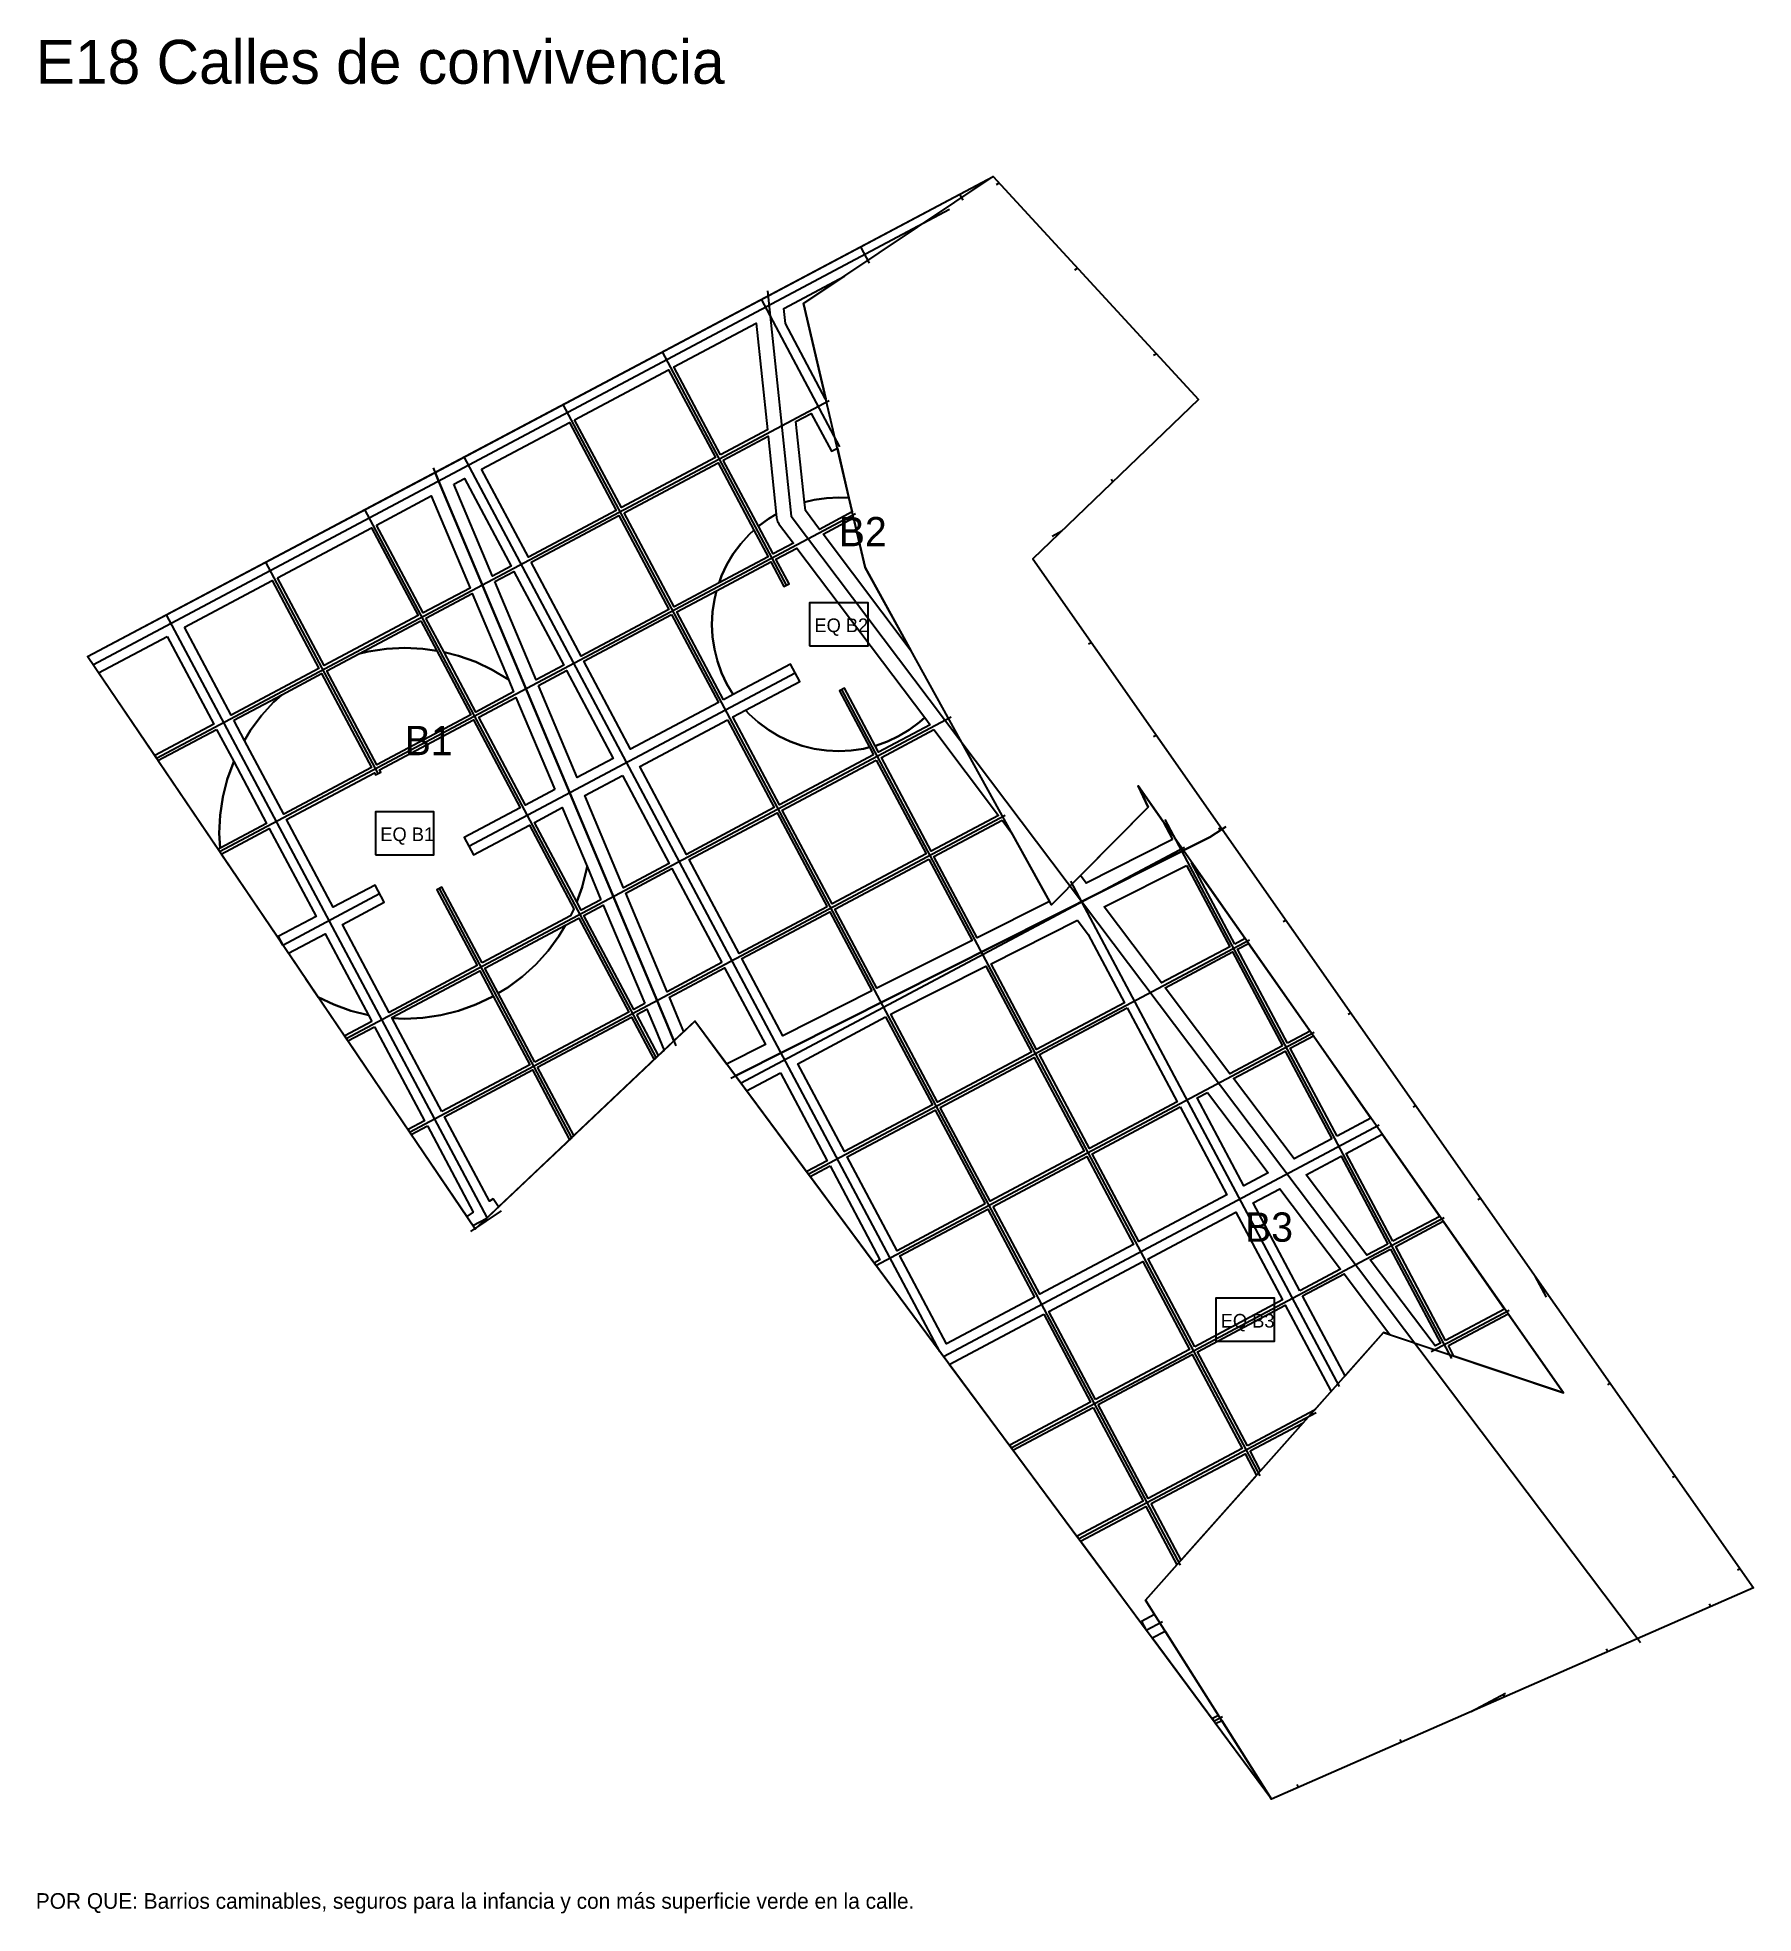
# Model space of a CAD drawing. Header units: metres. Extents: x 3873 to 16340, y -5213 to 3289.
# Drawn here: x 10582 to 12340, y -5185 to -3263 of the extents above; entities that cross this region are included whole.
import ezdxf

# ---------------------------------------------------------------- set-up
doc = ezdxf.new("R2010")
doc.units = ezdxf.units.M
for name, color, linetype in [('EQUIPAMIENTO', 5, 'Continuous'), ('LIMITE-INTERVENCION', 30, 'Continuous'), ('MANZANAS-PROPUESTAS', 33, 'Continuous'), ('SECTORES', 1, 'Continuous'), ('TEXTO', 7, 'Continuous'), ('VERDE-OBLIGATORIO', 3, 'Continuous'), ('VERDE-PROPUESTO', 82, 'Continuous'), ('VIA-BOULEVARD', 30, 'Continuous'), ('VIA-PEATONAL', 42, 'Continuous'), ('VIA-PRIMARIA', 1, 'Continuous'), ('VIA-SECUNDARIA', 8, 'Continuous')]:
    doc.layers.add(name, color=color, linetype=linetype)

msp = doc.modelspace()

# ---------------------------------------------------------------- texts
at = {"layer": 'EQUIPAMIENTO'}
for s, p in [('EQ B2', (11377.8, -3871.9)), ('EQ B1', (10933, -4086)), ('EQ B3', (11794.1, -4584.5))]:
    msp.add_text(s, height=14, dxfattribs=at).set_placement(p)
at = {"layer": 'SECTORES'}
for s, p in [('B2', (11402.8, -3783.9)), ('B1', (10958, -3998)), ('B3', (11819.1, -4496.5))]:
    msp.add_text(s, height=30, dxfattribs=at).set_placement(p)
at = {"layer": 'TEXTO'}
for s, height, p in [('E18 Calles de convivencia', 45, (10580, -3310)), ('POR QUE: Barrios caminables, seguros para la infancia y con más superficie verde en la calle.', 16, (10580, -5180))]:
    msp.add_text(s, height=height, dxfattribs=at).set_placement(p)

# ---------------------------------------------------------------- linework, layer by layer
at = {"layer": 'EQUIPAMIENTO'}
for points in [[(11372.8, -3885.9), (11432.8, -3885.9), (11432.8, -3841.9), (11372.8, -3841.9), (11372.8, -3885.9)], [(10928, -4100), (10988, -4100), (10988, -4056), (10928, -4056), (10928, -4100)], [(11789.1, -4598.5), (11849.1, -4598.5), (11849.1, -4554.5), (11789.1, -4554.5), (11789.1, -4598.5)]]:
    msp.add_lwpolyline(points, close=True, dxfattribs=at)
at = {"layer": 'LIMITE-INTERVENCION'}
msp.add_lwpolyline([(10633, -3897), (11561, -3405), (11771.2, -3633.6), (11601.5, -3796.8), (12340, -4851), (11846.2, -5067.6), (11255.3, -4270.6), (11030.2, -4483.5), (10633, -3897)], close=True, dxfattribs=at)
at = {"layer": 'MANZANAS-PROPUESTAS'}
for points in [[(11389.3, -3633), (11348.2, -3555.8), (11346.6, -3540.2), (11408.7, -3507.1), (11366.7, -3535.3), (11389.5, -3632.9), (11389.3, -3633)], [(11281.6, -3690.3), (11233.7, -3600.2), (11318, -3555.4), (11329.6, -3664.7), (11281.6, -3690.3)], [(11132.1, -3654.2), (11228.4, -3603), (11276.3, -3693.1), (11180, -3744.2), (11132.1, -3654.2)], [(11358.8, -3656), (11374.4, -3647.7), (11395.2, -3686.6), (11401.3, -3683.4), (11413.2, -3734.4), (11402.8, -3733.9), (11390.1, -3734.5), (11377.5, -3736.4), (11367.6, -3738.8), (11358.8, -3656)], [(11036.8, -3704.9), (11126.8, -3657), (11174.7, -3747.1), (11084.7, -3794.9), (11036.8, -3704.9)], [(11284.4, -3695.6), (11330.3, -3671.2), (11338.7, -3750.9), (11330.6, -3755.8), (11320.4, -3763.3), (11284.4, -3695.6)], [(11182.8, -3749.5), (11279.1, -3698.4), (11315.8, -3767.5), (11310.9, -3771.9), (11302.3, -3781.4), (11294.7, -3791.6), (11288.2, -3802.6), (11282.7, -3814.1), (11280.1, -3821.3), (11234, -3845.8), (11182.8, -3749.5)], [(11008.2, -3720.1), (11019.1, -3714.3), (11067, -3804.3), (11047.9, -3814.5), (11008.2, -3720.1)], [(10929.1, -3762.2), (10985.2, -3732.3), (11024.9, -3826.7), (10977, -3852.2), (10929.1, -3762.2)], [(10827.5, -3816.1), (10923.8, -3765), (10971.7, -3855), (10875.4, -3906.2), (10827.5, -3816.1)], [(11087.5, -3800.2), (11177.5, -3752.4), (11228.7, -3848.6), (11138.7, -3896.5), (11087.5, -3800.2)], [(10732.2, -3866.9), (10822.2, -3819), (10870.1, -3909), (10780.1, -3956.9), (10732.2, -3866.9)], [(11050.3, -3820), (11069.8, -3809.6), (11121, -3905.9), (11092.7, -3920.9), (11050.3, -3820)], [(10979.8, -3857.5), (11027.2, -3832.3), (11064.3, -3920.5), (11063.6, -3920), (11047.6, -3910.4), (11030.7, -3902.4), (11013.2, -3896.2), (10998.3, -3892.4), (10979.8, -3857.5)], [(11284.7, -3941.1), (11236.8, -3851.1), (11277.6, -3829.4), (11275.3, -3838.5), (11273.4, -3851.1), (11272.8, -3863.9), (11273.4, -3876.6), (11275.3, -3889.2), (11278.4, -3901.6), (11282.7, -3913.6), (11288.2, -3925.1), (11294.6, -3935.9), (11284.7, -3941.1)], [(10974.5, -3860.3), (10990.8, -3891), (10976.6, -3888.9), (10958, -3888), (10939.4, -3888.9), (10921, -3891.6), (10910.9, -3894.2), (10974.5, -3860.3)], [(11231.5, -3853.9), (11279.4, -3944), (11189.4, -3991.8), (11141.5, -3901.8), (11231.5, -3853.9)], [(10714.5, -3876.2), (10762.4, -3966.3), (10702.1, -3998.4), (10703.5, -4001), (10644.2, -3913.6), (10714.5, -3876.2)], [(11095, -3926.5), (11123.8, -3911.2), (11171.7, -4001.2), (11134.7, -4020.9), (11095, -3926.5)], [(10782.9, -3962.2), (10832, -3936.1), (10823.7, -3943.6), (10811.1, -3957.4), (10800, -3972.4), (10793.8, -3982.8), (10782.9, -3962.2)], [(11438.2, -3997.7), (11342, -4048.9), (11294.1, -3958.8), (11307.3, -3951.8), (11310.9, -3955.8), (11320.3, -3964.3), (11330.6, -3971.9), (11341.5, -3978.5), (11353.1, -3984), (11365.1, -3988.3), (11377.5, -3991.4), (11390.1, -3993.2), (11402.8, -3993.9), (11415.6, -3993.2), (11428.2, -3991.4), (11434.1, -3989.9), (11438.2, -3997.7)], [(11496.4, -3966.8), (11443.5, -3994.9), (11440.1, -3988.4), (11440.5, -3988.3), (11452.6, -3984), (11464.1, -3978.5), (11475, -3971.9), (11485.3, -3964.3), (11490.8, -3959.4), (11496.4, -3966.8)], [(10765.2, -3971.6), (10782.8, -4004.6), (10782.5, -4005.3), (10776.2, -4022.8), (10771.7, -4040.9), (10768.9, -4059.4), (10768, -4078), (10768.8, -4093.2), (10766.9, -4094.2), (10768.3, -4096.8), (10705.2, -4003.5), (10765.2, -3971.6)], [(11288.8, -3961.6), (11336.7, -4051.7), (11246.6, -4099.6), (11198.8, -4009.5), (11288.8, -3961.6)], [(11500, -3971.6), (11566.5, -4059.7), (11497.5, -4096.4), (11446.4, -4000.2), (11500, -3971.6)], [(11441.1, -4003), (11492.2, -4099.2), (11396, -4150.4), (11344.8, -4054.2), (11441.1, -4003)], [(11181.1, -4018.9), (11229, -4109), (11182.2, -4133.8), (11142.5, -4039.4), (11181.1, -4018.9)], [(11744.8, -4084.4), (11656.3, -4129), (11650.4, -4121.2), (11719.7, -4051.3), (11709.6, -4029.5), (11734.8, -4065.5), (11744.8, -4084.4)], [(11390.7, -4153.2), (11300.6, -4201.1), (11249.5, -4104.9), (11339.5, -4057), (11390.7, -4153.2)], [(11570.1, -4064.6), (11579.8, -4077.5), (11618.7, -4147.9), (11544.7, -4185.1), (11500.3, -4101.7), (11570.1, -4064.6)], [(11159.1, -4146.1), (11138.9, -4156.8), (11134.4, -4148.3), (11139.8, -4133.1), (11144.4, -4115), (11144.8, -4112), (11159.1, -4146.1)], [(11495, -4104.5), (11539.3, -4187.8), (11441.9, -4236.8), (11398.8, -4155.7), (11495, -4104.5)], [(11758.9, -4110.9), (11803.3, -4194.3), (11733.5, -4231.4), (11674.6, -4153.3), (11758.9, -4110.9)], [(11808.6, -4191.5), (11764.3, -4108.2), (11764.6, -4108.1), (11819.1, -4185.9), (11808.6, -4191.5)], [(11283, -4210.5), (11226.9, -4240.3), (11184.5, -4139.4), (11231.8, -4114.2), (11283, -4210.5)], [(11203.9, -4252.5), (11192.9, -4258.4), (11141.7, -4162.1), (11161.5, -4151.6), (11203.9, -4252.5)], [(11091.4, -4312.4), (11053.8, -4241.8), (11063.6, -4236), (11078.6, -4224.9), (11092.4, -4212.3), (11104.9, -4198.5), (11116, -4183.5), (11122.8, -4172.2), (11136.4, -4165), (11187.6, -4261.2), (11091.4, -4312.4)], [(11436.6, -4239.5), (11345.4, -4285.4), (11303.4, -4206.4), (11393.5, -4158.5), (11436.6, -4239.5)], [(11647.4, -4167), (11658.3, -4181.6), (11695.6, -4251.6), (11605.5, -4299.5), (11558.8, -4211.6), (11647.4, -4167)], [(11857.3, -4295.9), (11803.6, -4324.4), (11737.1, -4236.3), (11806.1, -4199.6), (11857.3, -4295.9)], [(11862.6, -4293), (11811.4, -4196.8), (11822.6, -4190.9), (11885.6, -4280.8), (11862.6, -4293)], [(10924.4, -4270.9), (10896.6, -4285.7), (10898, -4288.3), (10856.3, -4226.8), (10869.3, -4246), (10885.3, -4253.5), (10902.9, -4259.8), (10920.8, -4264.3), (10924.4, -4270.9)], [(11244, -4281.3), (11239, -4269.1), (11239, -4269), (11229.3, -4245.8), (11285.8, -4215.8), (11327.6, -4294.4), (11287.8, -4314.4), (11255.3, -4270.6), (11244, -4281.3)], [(11459.9, -4261.4), (11553.4, -4214.3), (11600.2, -4302.3), (11504, -4353.5), (11456.1, -4263.4), (11459.9, -4261.4)], [(10996, -4363.1), (10945.1, -4267.3), (10958, -4268), (10976.6, -4267.1), (10995.1, -4264.3), (11013.2, -4259.8), (11030.7, -4253.5), (11047.6, -4245.5), (11048.7, -4244.9), (11086.1, -4315.2), (10996, -4363.1)], [(11094.2, -4317.7), (11190.4, -4266.5), (11213.2, -4309.3), (11215.8, -4307.9), (11131.4, -4387.7), (11094.2, -4317.7)], [(11195.7, -4263.7), (11206.2, -4258.1), (11215, -4279), (11223.8, -4300.4), (11218.1, -4305.8), (11195.7, -4263.7)], [(11450.8, -4266.2), (11498.7, -4356.3), (11408.6, -4404.2), (11360.7, -4314.1), (11450.8, -4266.2)], [(11698.4, -4256.9), (11749.6, -4353.1), (11659.5, -4401), (11608.3, -4304.8), (11698.4, -4256.9)], [(10927.2, -4276.2), (10978.4, -4372.5), (10961.5, -4381.4), (10962.9, -4384.1), (10899.7, -4290.8), (10927.2, -4276.2)], [(11913.3, -4388.4), (11865.4, -4298.3), (11889.1, -4285.7), (11948, -4369.9), (11913.3, -4388.4)], [(11908, -4391.2), (11869.4, -4411.7), (11807.2, -4329.3), (11860.1, -4301.2), (11908, -4391.2)], [(11048.7, -4452.5), (11044.9, -4455.1), (10998.8, -4368.4), (11088.9, -4320.5), (11126.5, -4391.3), (11129.2, -4389.9), (11054.2, -4460.8), (11048.7, -4452.5)], [(11343.1, -4323.5), (11390.9, -4413.6), (11370.1, -4424.7), (11371.5, -4427.3), (11308.2, -4342), (11343.1, -4323.5)], [(11506.8, -4358.8), (11603, -4307.6), (11654.2, -4403.8), (11558, -4455), (11506.8, -4358.8)], [(11780.4, -4343.5), (11842.6, -4426), (11817.9, -4439.1), (11770, -4349), (11780.4, -4343.5)], [(11552.7, -4457.8), (11462.6, -4505.7), (11411.4, -4409.5), (11501.5, -4361.6), (11552.7, -4457.8)], [(11752.4, -4358.4), (11800.3, -4448.5), (11710.2, -4496.4), (11662.3, -4406.3), (11752.4, -4358.4)], [(10981.2, -4377.8), (11028.2, -4466.2), (11021.5, -4470.7), (10964.6, -4386.6), (10981.2, -4377.8)], [(11970.5, -4496.1), (11922.7, -4406.1), (11959.6, -4386.4), (12018.6, -4470.6), (11970.5, -4496.1)], [(11393.8, -4418.9), (11444.9, -4515.1), (11439.3, -4518.1), (11440.7, -4520.7), (11373.3, -4429.8), (11393.8, -4418.9)], [(11560.8, -4460.3), (11657, -4409.1), (11704.9, -4499.2), (11608.7, -4550.4), (11560.8, -4460.3)], [(11965.3, -4498.9), (11943.8, -4510.4), (11881.6, -4427.9), (11917.4, -4408.9), (11965.3, -4498.9)], [(11875.2, -4546.8), (11827.3, -4456.8), (11854.8, -4442.2), (11917, -4524.6), (11875.2, -4546.8)], [(11603.4, -4553.2), (11513.3, -4601.1), (11465.4, -4511), (11555.5, -4463.1), (11603.4, -4553.2)], [(11767.5, -4604.1), (11719.6, -4514), (11809.6, -4466.2), (11857.5, -4556.2), (11767.5, -4604.1)], [(12024.5, -4597.7), (11973.4, -4501.4), (12022, -4475.5), (12085, -4565.5), (12024.5, -4597.7)], [(11665.9, -4658.1), (11618, -4568), (11714.3, -4516.9), (11762.2, -4606.9), (11665.9, -4658.1)], [(11968.1, -4504.2), (12019.2, -4600.5), (12013.9, -4603.3), (11947.4, -4515.2), (11968.1, -4504.2)], [(11878, -4552.1), (11920.6, -4529.5), (11967.4, -4591.6), (11961, -4589.4), (11921.5, -4633.9), (11878, -4552.1)], [(11612.7, -4570.8), (11660.6, -4660.9), (11577.9, -4704.9), (11579.3, -4707.6), (11516, -4622.3), (11612.7, -4570.8)], [(11821.5, -4705.6), (11770.3, -4609.4), (11860.3, -4561.5), (11907.1, -4649.3), (11908.3, -4648.7), (11890.1, -4669.2), (11821.5, -4705.6)], [(12027.4, -4603), (12088.5, -4570.4), (12145.3, -4651.5), (12033, -4613.7), (12027.4, -4603)], [(11668.7, -4663.4), (11765, -4612.2), (11816.2, -4708.5), (11719.9, -4759.6), (11668.7, -4663.4)], [(11663.5, -4666.2), (11714.6, -4762.4), (11647.1, -4798.3), (11648.5, -4801), (11581.1, -4710), (11663.5, -4666.2)], [(11824.3, -4710.9), (11878.6, -4682), (11835, -4731.1), (11824.3, -4710.9)], [(11722.7, -4764.9), (11819, -4713.8), (11830.7, -4735.9), (11753.5, -4822.8), (11722.7, -4764.9)], [(11713.1, -4885.6), (11717.8, -4894.4), (11650.3, -4803.4), (11717.4, -4767.7), (11749.2, -4827.5), (11717, -4863.8), (11726.3, -4878.5), (11713.1, -4885.6)], [(11785.6, -4985.2), (11787.1, -4987.8), (11723.8, -4902.5), (11737.1, -4895.5), (11791.9, -4981.9), (11785.6, -4985.2)], [(11788.9, -4990.3), (11795.1, -4987), (11846.2, -5067.6), (11788.9, -4990.3)]]:
    msp.add_lwpolyline(points, close=True, dxfattribs=at)
at = {"layer": 'SECTORES'}
for points in [[(10989.1, -3708.2), (11561, -3405), (11771.2, -3633.6), (11601.5, -3796.8), (11795.5, -4073.7), (11783, -4082), (11296.9, -4326.6), (11255.3, -4270.6), (11233.9, -4290.8), (11227, -4274), (10992, -3715), (10989.1, -3708.2)], [(11030.2, -4483.5), (11030, -4483.1), (10633, -3897), (10989.1, -3708.2), (10992, -3715), (11227, -4274), (11233.9, -4290.8), (11032.1, -4481.7), (11030.2, -4483.5)], [(11795.5, -4073.7), (12340, -4851), (11846.2, -5067.6), (11296.9, -4326.6), (11783, -4082), (11795.5, -4073.7)]]:
    msp.add_lwpolyline(points, close=True, dxfattribs=at)
at = {"layer": 'VERDE-OBLIGATORIO'}
msp.add_lwpolyline([(12145.3, -4651.5), (11709.6, -4029.5), (11719.7, -4051.3), (11620.6, -4151.3), (11429.8, -3805.7), (11366.7, -3535.3), (11561, -3405), (11771.2, -3633.6), (11601.5, -3796.8), (12340, -4851), (11846.2, -5067.6), (11717, -4863.8), (11961, -4589.4), (12145.3, -4651.5)], close=True, dxfattribs=at)
at = {"layer": 'VERDE-PROPUESTO'}
for points in [[(11390.1, -3734.5), (11402.8, -3733.9), (11413.2, -3734.4), (11416.5, -3748.7), (11383, -3766.6), (11368.5, -3747.3), (11367.6, -3738.8), (11377.5, -3736.4), (11390.1, -3734.5)], [(11288.2, -3802.6), (11294.7, -3791.6), (11302.3, -3781.4), (11310.9, -3771.9), (11315.8, -3767.5), (11330.3, -3794.6), (11280.1, -3821.3), (11282.7, -3814.1), (11288.2, -3802.6)], [(11338.7, -3750.9), (11339.1, -3754.6), (11339.3, -3755.9), (11339.6, -3757.2), (11340, -3758.5), (11340.6, -3759.7), (11341.3, -3760.9), (11342, -3762), (11356.2, -3780.8), (11335.6, -3791.8), (11320.4, -3763.3), (11330.6, -3755.8), (11338.7, -3750.9)], [(11386.7, -3771.4), (11417.9, -3754.8), (11429.8, -3805.7), (11477.1, -3891.3), (11386.7, -3771.4)], [(11475, -3971.9), (11464.1, -3978.5), (11452.6, -3984), (11440.5, -3988.3), (11440.1, -3988.4), (11408.7, -3929.3), (11403.4, -3932.1), (11434.1, -3989.9), (11428.2, -3991.4), (11415.6, -3993.2), (11402.8, -3993.9), (11390.1, -3993.2), (11377.5, -3991.4), (11365.1, -3988.3), (11353.1, -3984), (11341.5, -3978.5), (11330.6, -3971.9), (11320.3, -3964.3), (11310.9, -3955.8), (11307.3, -3951.8), (11362.7, -3922.3), (11353.3, -3904.7), (11294.6, -3935.9), (11288.2, -3925.1), (11282.7, -3913.6), (11278.4, -3901.6), (11275.3, -3889.2), (11273.4, -3876.6), (11272.8, -3863.9), (11273.4, -3851.1), (11275.3, -3838.5), (11277.6, -3829.4), (11333.1, -3799.9), (11346.5, -3825.2), (11351.8, -3822.4), (11338.4, -3797.1), (11359.8, -3785.7), (11490.8, -3959.4), (11485.3, -3964.3), (11475, -3971.9)], [(10939.4, -3888.9), (10958, -3888), (10976.6, -3888.9), (10990.8, -3891), (11025.6, -3956.6), (10929.4, -4007.7), (10878.2, -3911.5), (10910.9, -3894.2), (10921, -3891.6), (10939.4, -3888.9)], [(11030.7, -3902.4), (11047.6, -3910.4), (11063.6, -3920), (11064.3, -3920.5), (11069.6, -3933.2), (11030.9, -3953.8), (10998.3, -3892.4), (11013.2, -3896.2), (11030.7, -3902.4)], [(10811.1, -3957.4), (10823.7, -3943.6), (10832, -3936.1), (10872.9, -3914.3), (10924.1, -4010.6), (10834, -4058.5), (10793.8, -3982.8), (10800, -3972.4), (10811.1, -3957.4)], [(11111.7, -4033.2), (11081.6, -4049.1), (11033.8, -3959.1), (11072, -3938.7), (11111.7, -4033.2)], [(11037.4, -4210.8), (10996.2, -4133.3), (10990.9, -4136.1), (11032.1, -4213.6), (10942, -4261.5), (10894.1, -4171.5), (10937, -4148.7), (10927.6, -4131), (10884.7, -4153.8), (10836.9, -4063.8), (10926.9, -4015.9), (10928.2, -4018.2), (10933.5, -4015.4), (10932.2, -4013), (11028.5, -3961.9), (11076.3, -4051.9), (11019, -4082.4), (11028.4, -4100.1), (11085.7, -4069.6), (11131.3, -4155.4), (11127.9, -4162.7), (11037.4, -4210.8)], [(10768.9, -4059.4), (10771.7, -4040.9), (10776.2, -4022.8), (10782.5, -4005.3), (10782.8, -4004.6), (10816.4, -4067.8), (10768.8, -4093.2), (10768, -4078), (10768.9, -4059.4)], [(11139.8, -4133.1), (11134.4, -4148.3), (11091, -4066.8), (11119.4, -4051.7), (11144.8, -4112), (11144.4, -4115), (11139.8, -4133.1)], [(10770, -4099.3), (10819.2, -4073.1), (10867.1, -4163.2), (10828.5, -4183.7), (10833.2, -4192.6), (10830.9, -4189.1), (10770, -4099.3)], [(10885.3, -4253.5), (10869.3, -4246), (10838.8, -4200.9), (10876.5, -4180.9), (10920.8, -4264.3), (10902.9, -4259.8), (10885.3, -4253.5)], [(11104.9, -4198.5), (11092.4, -4212.3), (11078.6, -4224.9), (11063.6, -4236), (11053.8, -4241.8), (11040.2, -4216.1), (11122.8, -4172.2), (11116, -4183.5), (11104.9, -4198.5)], [(11030.7, -4253.5), (11013.2, -4259.8), (10995.1, -4264.3), (10976.6, -4267.1), (10958, -4268), (10945.1, -4267.3), (10944.8, -4266.8), (11034.9, -4218.9), (11048.7, -4244.9), (11047.6, -4245.5), (11030.7, -4253.5)]]:
    msp.add_lwpolyline(points, close=True, dxfattribs=at)
at = {"layer": 'VIA-BOULEVARD'}
msp.add_lwpolyline([(10987.1, -3703.6), (10992, -3715), (11227, -4274), (11235.9, -4295.8)], dxfattribs=at)
at = {"layer": 'VIA-PEATONAL'}
for points in [[(11530.2, -3429.3), (11526.9, -3423.1)], [(11434.1, -3493.7), (11425.3, -3477)], [(11644.8, -3500.5), (11647.5, -3499.1)], [(11349.2, -3823.8), (11222, -3584.7)], [(11725.2, -3588), (11727.9, -3586.6)], [(10703.5, -4001), (11392.9, -3634.4)], [(11752.9, -4828), (11120.4, -3638.6)], [(11683.6, -3717.9), (11682.1, -3715.1)], [(11215.8, -4307.9), (10917.2, -3746.3)], [(10768.3, -4096.8), (11420, -3750.3)], [(10930.8, -4016.8), (10815.6, -3800.2)], [(11658.8, -3883.8), (11661.5, -3882.4)], [(11834.4, -4736.3), (11406, -3930.7)], [(10898, -4288.3), (11517.8, -3958.8)], [(11725.3, -3978.7), (11727.9, -3977.3)], [(10962.9, -4384.1), (11573.3, -4059.5)], [(12031, -4616.1), (11737.3, -4063.9)], [(11129.2, -4389.9), (10993.5, -4134.7)], [(11858.2, -4168.5), (11860.9, -4167.1)], [(11371.5, -4427.3), (11823.5, -4187)], [(11924.7, -4263.4), (11927.4, -4262)], [(11440.7, -4520.7), (11890, -4281.9)], [(12057.7, -4453.2), (12060.3, -4451.8)], [(11579.3, -4707.6), (12023, -4471.6)], [(12127.8, -4553.4), (12116.3, -4531.7)], [(12124.1, -4548.1), (12126.8, -4546.7)], [(12009.7, -4609), (12089.5, -4566.5)], [(11648.5, -4801), (11892, -4671.6)], [(12257.1, -4737.9), (12259.8, -4736.5)], [(12323.6, -4832.8), (12326.3, -4831.4)], [(12296.3, -4870.2), (12294.9, -4867.5)], [(12190.7, -4916.5), (12189.3, -4913.8)], [(12050.6, -4977.9), (12085.8, -4959.2)], [(11787.1, -4987.8), (11796.1, -4983)], [(11979.4, -5009.2), (11978, -5006.5)], [(11873.8, -5055.5), (11872.4, -5052.8)]]:
    msp.add_lwpolyline(points, dxfattribs=at)
at = {"layer": 'VIA-PRIMARIA'}
for points in [[(11329.6, -3522), (11354, -3753), (12218, -4899), (12224.1, -4907.3)], [(11292.3, -4328.9), (11783, -4082), (11799.7, -4071)], [(11025.8, -4485.9), (11057.1, -4465)]]:
    msp.add_lwpolyline(points, dxfattribs=at)
at = {"layer": 'VIA-SECUNDARIA'}
for points in [[(11564.3, -3413.1), (11567.1, -3411.6)], [(10638.6, -3905.3), (11516.2, -3438.6)], [(11404, -3682), (11323.7, -3530.8)], [(11506.2, -4609), (11018.8, -3692.4)], [(11621.5, -3773.4), (11631.2, -3768.2)], [(11042.5, -4471.8), (10714, -3854)], [(11023.7, -4091.3), (11358, -3913.5)], [(11791.8, -4073.6), (11794.4, -4072.2)], [(11302.2, -4333.9), (11757.1, -4092.1)], [(11915.9, -4644.7), (11640.6, -4126.9)], [(10833.2, -4192.6), (10932.3, -4139.8)], [(11991.2, -4358.3), (11993.9, -4356.9)], [(11510, -4614.2), (11956.5, -4376.8)], [(11027.7, -4479.8), (11042.2, -4472.2)], [(12190.6, -4643), (12193.3, -4641.6)], [(11717.8, -4894.4), (11734.4, -4885.6)], [(12085.1, -4962.8), (12083.6, -4960.2)]]:
    msp.add_lwpolyline(points, dxfattribs=at)

msp.set_redraw_order([(e.dxf.handle, doc.entitydb.next_handle()) for e in msp.query("TEXT MTEXT ATTDEF DIMENSION ARC_DIMENSION")])  # texts and dimensions are drawn at this point

doc.saveas('drawing.dxf')
